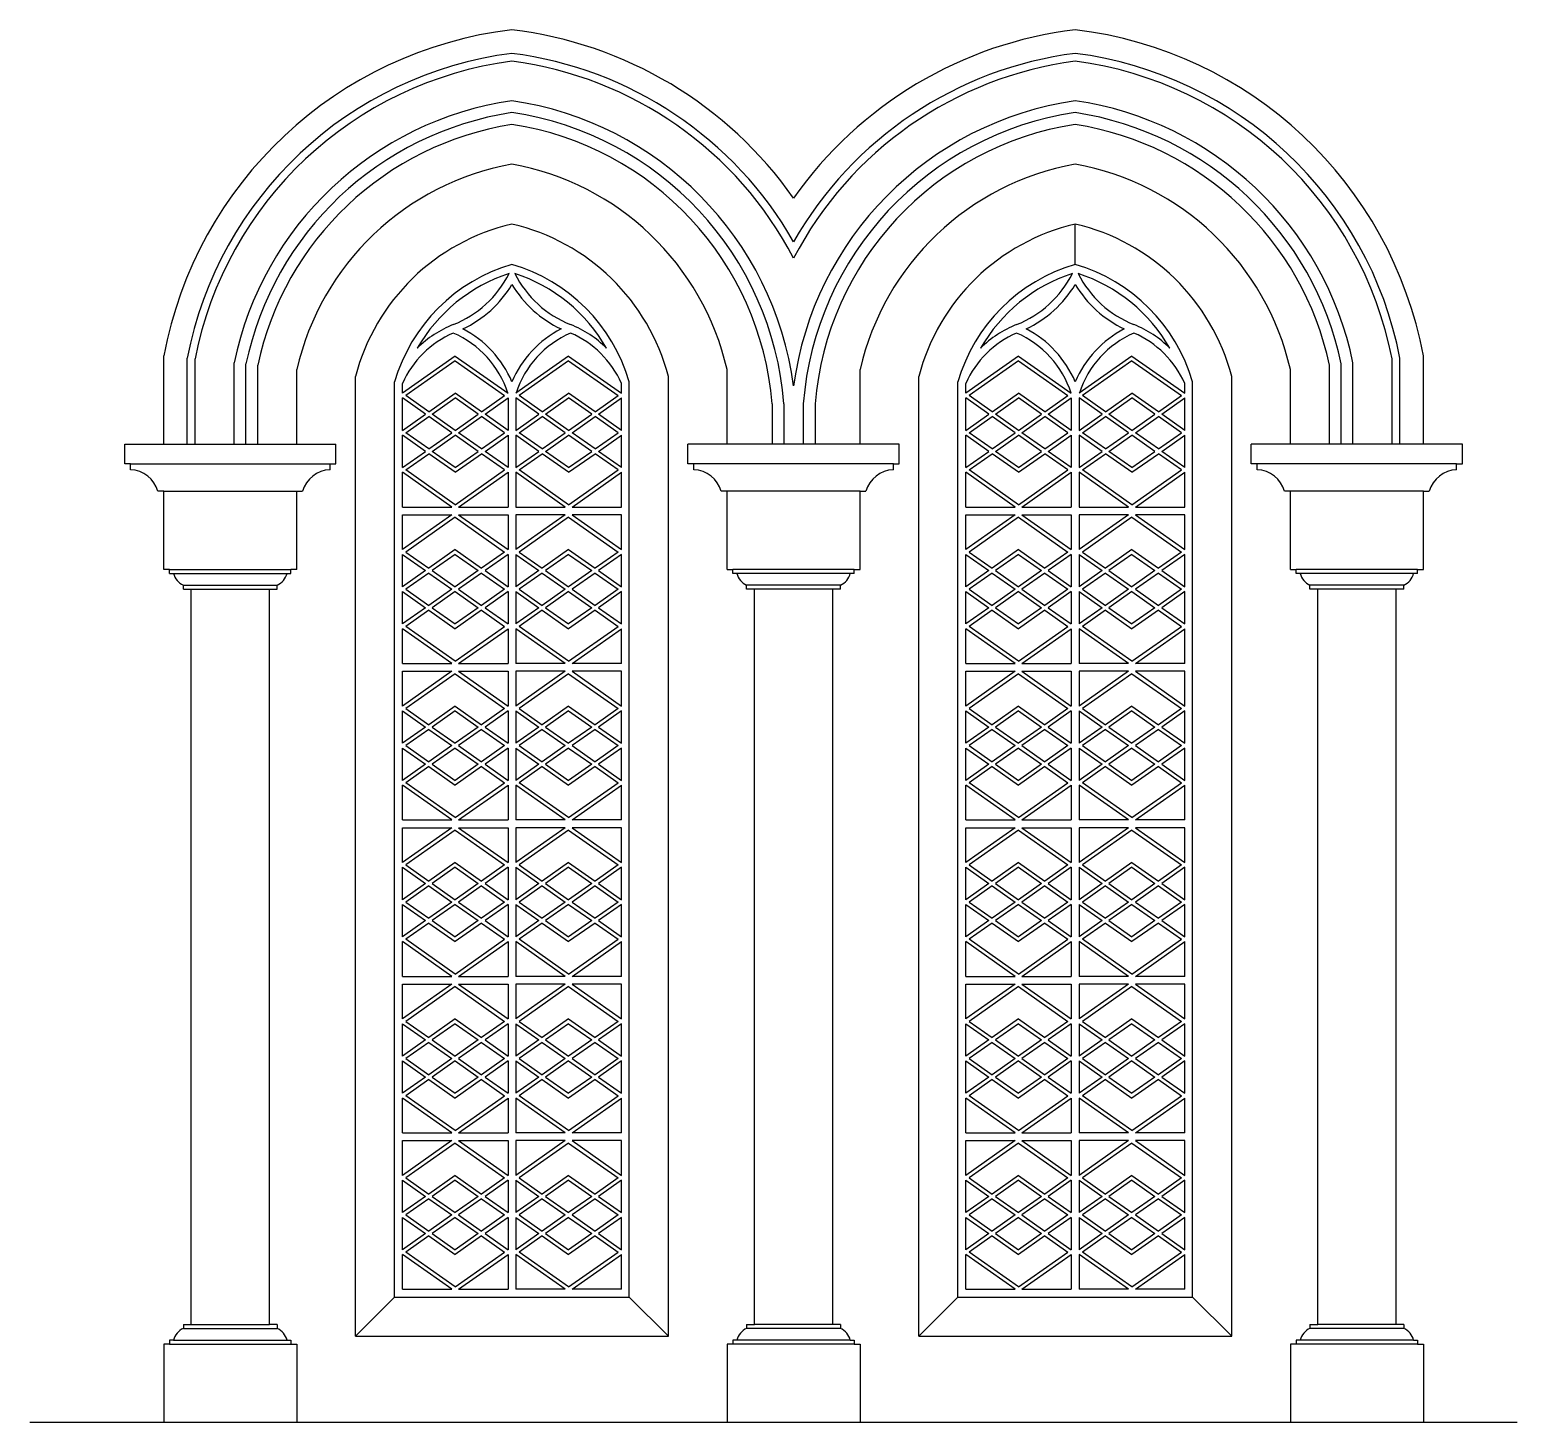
# Model space of a CAD drawing. Header units: metres. Extents: x 868 to 3910, y 8698 to 11546.
import ezdxf

# ---------------------------------------------------------------- set-up
doc = ezdxf.new("R2010")
doc.units = ezdxf.units.M
for name, color, linetype in [('2', 2, 'Continuous'), ('3', 3, 'Continuous'), ('4', 4, 'Continuous'), ('7', 7, 'Continuous')]:
    doc.layers.add(name, color=color, linetype=linetype)

# ---------------------------------------------------------------- blocks, each defined once
blk = doc.blocks.new('窗-005')
at = {"layer": '2'}
blk.add_line((0, 0), (3042.08, 0), dxfattribs=at)
at = {"layer": '3'}
for p, q in [((2138.13, 2368.24), (2138.13, 2450.92)), ((322.13, 2000.33), (322.13, 2176.71)), ((338.13, 2000.33), (338.13, 2175.17)), ((418.13, 2000.33), (418.13, 2167.24)), ((442.13, 2000.33), (442.13, 2164.77)), ((466.13, 2000.33), (466.13, 2162.25)), ((870.13, 2180.89), (762.13, 2104.89)), ((870.13, 2171.11), (769.09, 2100)), ((870.13, 2180.89), (978.13, 2104.89)), ((870.13, 2171.11), (971.18, 2100)), ((1102.13, 2180.89), (994.13, 2104.89)), ((1102.13, 2171.11), (1001.09, 2100)), ((1102.13, 2180.89), (1210.13, 2104.89)), ((1102.13, 2171.11), (1203.18, 2100)), ((2022.13, 2180.89), (1914.13, 2104.89)), ((2022.13, 2171.11), (1921.09, 2100)), ((2022.13, 2180.89), (2130.13, 2104.89)), ((2022.13, 2171.11), (2123.18, 2100)), ((2254.13, 2180.89), (2146.13, 2104.89)), ((2254.13, 2171.11), (2153.09, 2100)), ((2254.13, 2180.89), (2362.13, 2104.89)), ((2254.13, 2171.11), (2355.18, 2100)), ((2658.13, 2000.33), (2658.13, 2162.25)), ((2682.13, 2000.33), (2682.13, 2164.77)), ((2706.13, 2000.33), (2706.13, 2167.24)), ((2786.13, 2000.33), (2786.13, 2175.17)), ((2802.13, 2000.33), (2802.13, 2176.71)), ((762.13, 2104.89), (762.13, 2124.92)), ((816.13, 2066.89), (769.09, 2100)), ((816.13, 2066.89), (870.13, 2104.89)), ((924.13, 2066.89), (870.13, 2104.89)), ((924.13, 2066.89), (971.18, 2100)), ((1048.13, 2066.89), (1001.09, 2100)), ((1048.13, 2066.89), (1102.13, 2104.89)), ((1156.13, 2066.89), (1102.13, 2104.89)), ((1156.13, 2066.89), (1203.18, 2100)), ((1210.13, 2104.89), (1210.13, 2124.92)), ((1914.13, 2104.89), (1914.13, 2124.92)), ((1968.13, 2066.89), (1921.09, 2100)), ((1968.13, 2066.89), (2022.13, 2104.89)), ((2076.13, 2066.89), (2022.13, 2104.89)), ((2076.13, 2066.89), (2123.18, 2100)), ((2200.13, 2066.89), (2153.09, 2100)), ((2200.13, 2066.89), (2254.13, 2104.89)), ((2308.13, 2066.89), (2254.13, 2104.89)), ((2308.13, 2066.89), (2355.18, 2100)), ((2362.13, 2104.89), (2362.13, 2124.92)), ((809.18, 2062), (762.13, 2095.11)), ((762.13, 2028.89), (762.13, 2095.11)), ((823.09, 2062), (870.13, 2095.11)), ((917.18, 2062), (870.13, 2095.11)), ((931.09, 2062), (978.13, 2095.11)), ((978.13, 2095.11), (978.13, 2028.89)), ((1041.18, 2062), (994.13, 2095.11)), ((994.13, 2095.11), (994.13, 2028.89)), ((1055.09, 2062), (1102.13, 2095.11)), ((1149.18, 2062), (1102.13, 2095.11)), ((1163.09, 2062), (1210.13, 2095.11)), ((1210.13, 2028.89), (1210.13, 2095.11)), ((1518.16, 2083.2), (1518.16, 2000.33)), ((1542.23, 2083.2), (1542.23, 2000.33)), ((1582.04, 2083.2), (1582.04, 2000.33)), ((1606.11, 2083.2), (1606.11, 2000.33)), ((1961.18, 2062), (1914.13, 2095.11)), ((1914.13, 2028.89), (1914.13, 2095.11)), ((1975.09, 2062), (2022.13, 2095.11)), ((2069.18, 2062), (2022.13, 2095.11)), ((2083.09, 2062), (2130.13, 2095.11)), ((2130.13, 2095.11), (2130.13, 2028.89)), ((2193.18, 2062), (2146.13, 2095.11)), ((2146.13, 2095.11), (2146.13, 2028.89)), ((2207.09, 2062), (2254.13, 2095.11)), ((2301.18, 2062), (2254.13, 2095.11)), ((2315.09, 2062), (2362.13, 2095.11)), ((2362.13, 2028.89), (2362.13, 2095.11)), ((762.13, 2028.89), (809.18, 2062)), ((769.09, 2024), (816.13, 2057.11)), ((863.18, 2024), (816.13, 2057.11)), ((870.13, 2028.89), (823.09, 2062)), ((870.13, 2028.89), (917.18, 2062)), ((877.09, 2024), (924.13, 2057.11)), ((971.18, 2024), (924.13, 2057.11)), ((978.13, 2028.89), (931.09, 2062)), ((994.13, 2028.89), (1041.18, 2062)), ((1001.09, 2024), (1048.13, 2057.11)), ((1095.18, 2024), (1048.13, 2057.11)), ((1102.13, 2028.89), (1055.09, 2062)), ((1102.13, 2028.89), (1149.18, 2062)), ((1109.09, 2024), (1156.13, 2057.11)), ((1203.18, 2024), (1156.13, 2057.11)), ((1210.13, 2028.89), (1163.09, 2062)), ((1914.13, 2028.89), (1961.18, 2062)), ((1921.09, 2024), (1968.13, 2057.11)), ((2015.18, 2024), (1968.13, 2057.11)), ((2022.13, 2028.89), (1975.09, 2062)), ((2022.13, 2028.89), (2069.18, 2062)), ((2029.09, 2024), (2076.13, 2057.11)), ((2123.18, 2024), (2076.13, 2057.11)), ((2130.13, 2028.89), (2083.09, 2062)), ((2146.13, 2028.89), (2193.18, 2062)), ((2153.09, 2024), (2200.13, 2057.11)), ((2247.18, 2024), (2200.13, 2057.11)), ((2254.13, 2028.89), (2207.09, 2062)), ((2254.13, 2028.89), (2301.18, 2062)), ((2261.09, 2024), (2308.13, 2057.11)), ((2355.18, 2024), (2308.13, 2057.11)), ((2362.13, 2028.89), (2315.09, 2062)), ((809.18, 1986), (762.13, 2019.11)), ((762.13, 1952.89), (762.13, 2019.11)), ((816.13, 1990.89), (769.09, 2024)), ((816.13, 1990.89), (863.18, 2024)), ((823.09, 1986), (870.13, 2019.11)), ((917.18, 1986), (870.13, 2019.11)), ((924.13, 1990.89), (877.09, 2024)), ((924.13, 1990.89), (971.18, 2024)), ((931.09, 1986), (978.13, 2019.11)), ((978.13, 2019.11), (978.13, 1952.89)), ((1041.18, 1986), (994.13, 2019.11)), ((994.13, 2019.11), (994.13, 1952.89)), ((1048.13, 1990.89), (1001.09, 2024)), ((1048.13, 1990.89), (1095.18, 2024)), ((1055.09, 1986), (1102.13, 2019.11)), ((1149.18, 1986), (1102.13, 2019.11)), ((1156.13, 1990.89), (1109.09, 2024)), ((1156.13, 1990.89), (1203.18, 2024)), ((1163.09, 1986), (1210.13, 2019.11)), ((1210.13, 1952.89), (1210.13, 2019.11)), ((1961.18, 1986), (1914.13, 2019.11)), ((1914.13, 1952.89), (1914.13, 2019.11)), ((1968.13, 1990.89), (1921.09, 2024)), ((1968.13, 1990.89), (2015.18, 2024)), ((1975.09, 1986), (2022.13, 2019.11)), ((2069.18, 1986), (2022.13, 2019.11)), ((2076.13, 1990.89), (2029.09, 2024)), ((2076.13, 1990.89), (2123.18, 2024)), ((2083.09, 1986), (2130.13, 2019.11)), ((2130.13, 2019.11), (2130.13, 1952.89)), ((2193.18, 1986), (2146.13, 2019.11)), ((2146.13, 2019.11), (2146.13, 1952.89)), ((2200.13, 1990.89), (2153.09, 2024)), ((2200.13, 1990.89), (2247.18, 2024)), ((2207.09, 1986), (2254.13, 2019.11)), ((2301.18, 1986), (2254.13, 2019.11)), ((2308.13, 1990.89), (2261.09, 2024)), ((2308.13, 1990.89), (2355.18, 2024)), ((2315.09, 1986), (2362.13, 2019.11)), ((2362.13, 1952.89), (2362.13, 2019.11)), ((762.13, 1952.89), (809.18, 1986)), ((769.09, 1948), (816.13, 1981.11)), ((870.13, 1943.11), (816.13, 1981.11)), ((870.13, 1952.89), (823.09, 1986)), ((870.13, 1952.89), (917.18, 1986)), ((870.13, 1943.11), (924.13, 1981.11)), ((971.18, 1948), (924.13, 1981.11)), ((978.13, 1952.89), (931.09, 1986)), ((994.13, 1952.89), (1041.18, 1986)), ((1001.09, 1948), (1048.13, 1981.11)), ((1102.13, 1943.11), (1048.13, 1981.11)), ((1102.13, 1952.89), (1055.09, 1986)), ((1102.13, 1952.89), (1149.18, 1986)), ((1102.13, 1943.11), (1156.13, 1981.11)), ((1203.18, 1948), (1156.13, 1981.11)), ((1210.13, 1952.89), (1163.09, 1986)), ((1914.13, 1952.89), (1961.18, 1986)), ((1921.09, 1948), (1968.13, 1981.11)), ((2022.13, 1943.11), (1968.13, 1981.11)), ((2022.13, 1952.89), (1975.09, 1986)), ((2022.13, 1952.89), (2069.18, 1986)), ((2022.13, 1943.11), (2076.13, 1981.11)), ((2123.18, 1948), (2076.13, 1981.11)), ((2130.13, 1952.89), (2083.09, 1986)), ((2146.13, 1952.89), (2193.18, 1986)), ((2153.09, 1948), (2200.13, 1981.11)), ((2254.13, 1943.11), (2200.13, 1981.11)), ((2254.13, 1952.89), (2207.09, 1986)), ((2254.13, 1952.89), (2301.18, 1986)), ((2254.13, 1943.11), (2308.13, 1981.11)), ((2355.18, 1948), (2308.13, 1981.11)), ((2362.13, 1952.89), (2315.09, 1986)), ((206.13, 1960.33), (614.13, 1960.33)), ((870.13, 1876.89), (769.09, 1948)), ((870.13, 1876.89), (971.18, 1948)), ((1102.13, 1876.89), (1001.09, 1948)), ((1102.13, 1876.89), (1203.18, 1948)), ((1766.13, 1960.33), (1358.13, 1960.33)), ((2022.13, 1876.89), (1921.09, 1948)), ((2022.13, 1876.89), (2123.18, 1948)), ((2254.13, 1876.89), (2153.09, 1948)), ((2254.13, 1876.89), (2355.18, 1948)), ((2918.13, 1960.33), (2510.13, 1960.33)), ((863.18, 1872), (762.13, 1943.11)), ((762.13, 1872), (762.13, 1943.11)), ((877.09, 1872), (978.13, 1943.11)), ((978.13, 1943.11), (978.13, 1872)), ((1095.18, 1872), (994.13, 1943.11)), ((994.13, 1943.11), (994.13, 1872)), ((1109.09, 1872), (1210.13, 1943.11)), ((1210.13, 1872), (1210.13, 1943.11)), ((2015.18, 1872), (1914.13, 1943.11)), ((1914.13, 1872), (1914.13, 1943.11)), ((2029.09, 1872), (2130.13, 1943.11)), ((2130.13, 1943.11), (2130.13, 1872)), ((2247.18, 1872), (2146.13, 1943.11)), ((2146.13, 1943.11), (2146.13, 1872)), ((2261.09, 1872), (2362.13, 1943.11)), ((2362.13, 1872), (2362.13, 1943.11)), ((274.13, 1904.33), (546.13, 1904.33)), ((1698.13, 1904.33), (1426.13, 1904.33)), ((2850.13, 1904.33), (2578.13, 1904.33)), ((762.13, 1872), (863.18, 1872)), ((762.13, 1856), (863.18, 1856)), ((863.18, 1856), (762.13, 1784.89)), ((762.13, 1784.89), (762.13, 1856)), ((877.09, 1872), (978.13, 1872)), ((877.09, 1856), (978.13, 1856)), ((877.09, 1856), (978.13, 1784.89)), ((978.13, 1856), (978.13, 1784.89)), ((994.13, 1872), (1095.18, 1872)), ((1095.18, 1856), (994.13, 1856)), ((1095.18, 1856), (994.13, 1784.89)), ((994.13, 1856), (994.13, 1784.89)), ((1109.09, 1872), (1210.13, 1872)), ((1109.09, 1856), (1210.13, 1784.89)), ((1210.13, 1856), (1109.09, 1856)), ((1210.13, 1784.89), (1210.13, 1856)), ((1914.13, 1872), (2015.18, 1872)), ((1914.13, 1856), (2015.18, 1856)), ((2015.18, 1856), (1914.13, 1784.89)), ((1914.13, 1784.89), (1914.13, 1856)), ((2029.09, 1872), (2130.13, 1872)), ((2029.09, 1856), (2130.13, 1856)), ((2029.09, 1856), (2130.13, 1784.89)), ((2130.13, 1856), (2130.13, 1784.89)), ((2146.13, 1872), (2247.18, 1872)), ((2247.18, 1856), (2146.13, 1856)), ((2247.18, 1856), (2146.13, 1784.89)), ((2146.13, 1856), (2146.13, 1784.89)), ((2261.09, 1872), (2362.13, 1872)), ((2362.13, 1856), (2261.09, 1856)), ((2261.09, 1856), (2362.13, 1784.89)), ((2362.13, 1784.89), (2362.13, 1856)), ((870.13, 1851.11), (769.09, 1780)), ((870.13, 1851.11), (971.18, 1780)), ((1102.13, 1851.11), (1001.09, 1780)), ((1102.13, 1851.11), (1203.18, 1780)), ((2022.13, 1851.11), (1921.09, 1780)), ((2022.13, 1851.11), (2123.18, 1780)), ((2254.13, 1851.11), (2153.09, 1780)), ((2254.13, 1851.11), (2355.18, 1780)), ((762.13, 1708.89), (762.13, 1775.11)), ((762.13, 1775.11), (809.18, 1742)), ((769.09, 1780), (816.13, 1746.89)), ((870.13, 1784.89), (816.13, 1746.89)), ((870.13, 1775.11), (823.09, 1742)), ((870.13, 1784.89), (924.13, 1746.89)), ((870.13, 1775.11), (917.18, 1742)), ((971.18, 1780), (924.13, 1746.89)), ((978.13, 1775.11), (931.09, 1742)), ((978.13, 1775.11), (978.13, 1708.89)), ((994.13, 1775.11), (994.13, 1708.89)), ((994.13, 1775.11), (1041.18, 1742)), ((1001.09, 1780), (1048.13, 1746.89)), ((1102.13, 1784.89), (1048.13, 1746.89)), ((1102.13, 1775.11), (1055.09, 1742)), ((1102.13, 1784.89), (1156.13, 1746.89)), ((1102.13, 1775.11), (1149.18, 1742)), ((1203.18, 1780), (1156.13, 1746.89)), ((1210.13, 1775.11), (1163.09, 1742)), ((1210.13, 1708.89), (1210.13, 1775.11)), ((1914.13, 1708.89), (1914.13, 1775.11)), ((1914.13, 1775.11), (1961.18, 1742)), ((1921.09, 1780), (1968.13, 1746.89)), ((2022.13, 1784.89), (1968.13, 1746.89)), ((2022.13, 1775.11), (1975.09, 1742)), ((2022.13, 1784.89), (2076.13, 1746.89)), ((2022.13, 1775.11), (2069.18, 1742)), ((2123.18, 1780), (2076.13, 1746.89)), ((2130.13, 1775.11), (2083.09, 1742)), ((2130.13, 1775.11), (2130.13, 1708.89)), ((2146.13, 1775.11), (2146.13, 1708.89)), ((2146.13, 1775.11), (2193.18, 1742)), ((2153.09, 1780), (2200.13, 1746.89)), ((2254.13, 1784.89), (2200.13, 1746.89)), ((2254.13, 1775.11), (2207.09, 1742)), ((2254.13, 1784.89), (2308.13, 1746.89)), ((2254.13, 1775.11), (2301.18, 1742)), ((2355.18, 1780), (2308.13, 1746.89)), ((2362.13, 1775.11), (2315.09, 1742)), ((2362.13, 1708.89), (2362.13, 1775.11)), ((294.13, 1736.33), (526.13, 1736.33)), ((809.18, 1742), (762.13, 1708.89)), ((816.13, 1737.11), (769.09, 1704)), ((816.13, 1737.11), (863.18, 1704)), ((823.09, 1742), (870.13, 1708.89)), ((917.18, 1742), (870.13, 1708.89)), ((924.13, 1737.11), (877.09, 1704)), ((924.13, 1737.11), (971.18, 1704)), ((931.09, 1742), (978.13, 1708.89)), ((1041.18, 1742), (994.13, 1708.89)), ((1048.13, 1737.11), (1001.09, 1704)), ((1048.13, 1737.11), (1095.18, 1704)), ((1055.09, 1742), (1102.13, 1708.89)), ((1149.18, 1742), (1102.13, 1708.89)), ((1156.13, 1737.11), (1109.09, 1704)), ((1156.13, 1737.11), (1203.18, 1704)), ((1163.09, 1742), (1210.13, 1708.89)), ((1678.13, 1736.33), (1446.13, 1736.33)), ((1961.18, 1742), (1914.13, 1708.89)), ((1968.13, 1737.11), (1921.09, 1704)), ((1968.13, 1737.11), (2015.18, 1704)), ((1975.09, 1742), (2022.13, 1708.89)), ((2069.18, 1742), (2022.13, 1708.89)), ((2076.13, 1737.11), (2029.09, 1704)), ((2076.13, 1737.11), (2123.18, 1704)), ((2083.09, 1742), (2130.13, 1708.89)), ((2193.18, 1742), (2146.13, 1708.89)), ((2200.13, 1737.11), (2153.09, 1704)), ((2200.13, 1737.11), (2247.18, 1704)), ((2207.09, 1742), (2254.13, 1708.89)), ((2301.18, 1742), (2254.13, 1708.89)), ((2308.13, 1737.11), (2261.09, 1704)), ((2308.13, 1737.11), (2355.18, 1704)), ((2315.09, 1742), (2362.13, 1708.89)), ((2830.13, 1736.33), (2598.13, 1736.33)), ((314.13, 1712.33), (506.13, 1712.33)), ((769.09, 1704), (816.13, 1670.89)), ((863.18, 1704), (816.13, 1670.89)), ((877.09, 1704), (924.13, 1670.89)), ((971.18, 1704), (924.13, 1670.89)), ((1001.09, 1704), (1048.13, 1670.89)), ((1095.18, 1704), (1048.13, 1670.89)), ((1109.09, 1704), (1156.13, 1670.89)), ((1203.18, 1704), (1156.13, 1670.89)), ((1658.13, 1712.33), (1466.13, 1712.33)), ((1921.09, 1704), (1968.13, 1670.89)), ((2015.18, 1704), (1968.13, 1670.89)), ((2029.09, 1704), (2076.13, 1670.89)), ((2123.18, 1704), (2076.13, 1670.89)), ((2153.09, 1704), (2200.13, 1670.89)), ((2247.18, 1704), (2200.13, 1670.89)), ((2261.09, 1704), (2308.13, 1670.89)), ((2355.18, 1704), (2308.13, 1670.89)), ((2810.13, 1712.33), (2618.13, 1712.33)), ((762.13, 1699.11), (809.18, 1666)), ((762.13, 1632.89), (762.13, 1699.11)), ((870.13, 1699.11), (823.09, 1666)), ((870.13, 1699.11), (917.18, 1666)), ((978.13, 1699.11), (931.09, 1666)), ((978.13, 1699.11), (978.13, 1632.89)), ((994.13, 1699.11), (994.13, 1632.89)), ((994.13, 1699.11), (1041.18, 1666)), ((1102.13, 1699.11), (1055.09, 1666)), ((1102.13, 1699.11), (1149.18, 1666)), ((1210.13, 1699.11), (1163.09, 1666)), ((1210.13, 1632.89), (1210.13, 1699.11)), ((1914.13, 1699.11), (1961.18, 1666)), ((1914.13, 1632.89), (1914.13, 1699.11)), ((2022.13, 1699.11), (1975.09, 1666)), ((2022.13, 1699.11), (2069.18, 1666)), ((2130.13, 1699.11), (2083.09, 1666)), ((2130.13, 1699.11), (2130.13, 1632.89)), ((2146.13, 1699.11), (2146.13, 1632.89)), ((2146.13, 1699.11), (2193.18, 1666)), ((2254.13, 1699.11), (2207.09, 1666)), ((2254.13, 1699.11), (2301.18, 1666)), ((2362.13, 1699.11), (2315.09, 1666)), ((2362.13, 1632.89), (2362.13, 1699.11)), ((809.18, 1666), (762.13, 1632.89)), ((816.13, 1661.11), (769.09, 1628)), ((816.13, 1661.11), (870.13, 1623.11)), ((823.09, 1666), (870.13, 1632.89)), ((917.18, 1666), (870.13, 1632.89)), ((924.13, 1661.11), (870.13, 1623.11)), ((924.13, 1661.11), (971.18, 1628)), ((931.09, 1666), (978.13, 1632.89)), ((1041.18, 1666), (994.13, 1632.89)), ((1048.13, 1661.11), (1001.09, 1628)), ((1048.13, 1661.11), (1102.13, 1623.11)), ((1055.09, 1666), (1102.13, 1632.89)), ((1149.18, 1666), (1102.13, 1632.89)), ((1156.13, 1661.11), (1102.13, 1623.11)), ((1156.13, 1661.11), (1203.18, 1628)), ((1163.09, 1666), (1210.13, 1632.89)), ((1961.18, 1666), (1914.13, 1632.89)), ((1968.13, 1661.11), (1921.09, 1628)), ((1968.13, 1661.11), (2022.13, 1623.11)), ((1975.09, 1666), (2022.13, 1632.89)), ((2069.18, 1666), (2022.13, 1632.89)), ((2076.13, 1661.11), (2022.13, 1623.11)), ((2076.13, 1661.11), (2123.18, 1628)), ((2083.09, 1666), (2130.13, 1632.89)), ((2193.18, 1666), (2146.13, 1632.89)), ((2200.13, 1661.11), (2153.09, 1628)), ((2200.13, 1661.11), (2254.13, 1623.11)), ((2207.09, 1666), (2254.13, 1632.89)), ((2301.18, 1666), (2254.13, 1632.89)), ((2308.13, 1661.11), (2254.13, 1623.11)), ((2308.13, 1661.11), (2355.18, 1628)), ((2315.09, 1666), (2362.13, 1632.89)), ((863.18, 1552), (762.13, 1623.11)), ((762.13, 1552), (762.13, 1623.11)), ((870.13, 1556.89), (769.09, 1628)), ((870.13, 1556.89), (971.18, 1628)), ((877.09, 1552), (978.13, 1623.11)), ((978.13, 1623.11), (978.13, 1552)), ((1095.18, 1552), (994.13, 1623.11)), ((994.13, 1623.11), (994.13, 1552)), ((1102.13, 1556.89), (1001.09, 1628)), ((1102.13, 1556.89), (1203.18, 1628)), ((1109.09, 1552), (1210.13, 1623.11)), ((2015.18, 1552), (1914.13, 1623.11)), ((1914.13, 1552), (1914.13, 1623.11)), ((2022.13, 1556.89), (1921.09, 1628)), ((2022.13, 1556.89), (2123.18, 1628)), ((2029.09, 1552), (2130.13, 1623.11)), ((2130.13, 1623.11), (2130.13, 1552)), ((2247.18, 1552), (2146.13, 1623.11)), ((2146.13, 1623.11), (2146.13, 1552)), ((2254.13, 1556.89), (2153.09, 1628)), ((2254.13, 1556.89), (2355.18, 1628)), ((2261.09, 1552), (2362.13, 1623.11)), ((2362.13, 1552), (2362.13, 1623.11)), ((762.13, 1552), (863.18, 1552)), ((877.09, 1552), (978.13, 1552)), ((1095.18, 1552), (994.13, 1552)), ((1210.13, 1552), (1109.09, 1552)), ((1914.13, 1552), (2015.18, 1552)), ((2029.09, 1552), (2130.13, 1552)), ((2247.18, 1552), (2146.13, 1552)), ((2362.13, 1552), (2261.09, 1552)), ((762.13, 1536), (863.18, 1536)), ((863.18, 1536), (762.13, 1464.89)), ((762.13, 1464.89), (762.13, 1536)), ((870.13, 1531.11), (769.09, 1460)), ((870.13, 1531.11), (971.18, 1460)), ((877.09, 1536), (978.13, 1464.89)), ((877.09, 1536), (978.13, 1536)), ((978.13, 1536), (978.13, 1464.89)), ((1095.18, 1536), (994.13, 1536)), ((1095.18, 1536), (994.13, 1464.89)), ((994.13, 1536), (994.13, 1464.89)), ((1102.13, 1531.11), (1001.09, 1460)), ((1102.13, 1531.11), (1203.18, 1460)), ((1210.13, 1536), (1109.09, 1536)), ((1109.09, 1536), (1210.13, 1464.89)), ((1210.13, 1464.89), (1210.13, 1536)), ((1914.13, 1536), (2015.18, 1536)), ((2015.18, 1536), (1914.13, 1464.89)), ((1914.13, 1464.89), (1914.13, 1536)), ((2022.13, 1531.11), (1921.09, 1460)), ((2022.13, 1531.11), (2123.18, 1460)), ((2029.09, 1536), (2130.13, 1464.89)), ((2029.09, 1536), (2130.13, 1536)), ((2130.13, 1536), (2130.13, 1464.89)), ((2247.18, 1536), (2146.13, 1536)), ((2247.18, 1536), (2146.13, 1464.89)), ((2146.13, 1536), (2146.13, 1464.89)), ((2254.13, 1531.11), (2153.09, 1460)), ((2254.13, 1531.11), (2355.18, 1460)), ((2362.13, 1536), (2261.09, 1536)), ((2261.09, 1536), (2362.13, 1464.89)), ((2362.13, 1464.89), (2362.13, 1536)), ((870.13, 1464.89), (816.13, 1426.89)), ((870.13, 1464.89), (924.13, 1426.89)), ((1102.13, 1464.89), (1048.13, 1426.89)), ((1102.13, 1464.89), (1156.13, 1426.89)), ((2022.13, 1464.89), (1968.13, 1426.89)), ((2022.13, 1464.89), (2076.13, 1426.89)), ((2254.13, 1464.89), (2200.13, 1426.89)), ((2254.13, 1464.89), (2308.13, 1426.89)), ((762.13, 1455.11), (809.18, 1422)), ((762.13, 1388.89), (762.13, 1455.11)), ((769.09, 1460), (816.13, 1426.89)), ((870.13, 1455.11), (823.09, 1422)), ((870.13, 1455.11), (917.18, 1422)), ((971.18, 1460), (924.13, 1426.89)), ((978.13, 1455.11), (931.09, 1422)), ((978.13, 1455.11), (978.13, 1388.89)), ((994.13, 1455.11), (1041.18, 1422)), ((994.13, 1455.11), (994.13, 1388.89)), ((1001.09, 1460), (1048.13, 1426.89)), ((1102.13, 1455.11), (1055.09, 1422)), ((1102.13, 1455.11), (1149.18, 1422)), ((1203.18, 1460), (1156.13, 1426.89)), ((1210.13, 1455.11), (1163.09, 1422)), ((1210.13, 1388.89), (1210.13, 1455.11)), ((1914.13, 1455.11), (1961.18, 1422)), ((1914.13, 1388.89), (1914.13, 1455.11)), ((1921.09, 1460), (1968.13, 1426.89)), ((2022.13, 1455.11), (1975.09, 1422)), ((2022.13, 1455.11), (2069.18, 1422)), ((2123.18, 1460), (2076.13, 1426.89)), ((2130.13, 1455.11), (2083.09, 1422)), ((2130.13, 1455.11), (2130.13, 1388.89)), ((2146.13, 1455.11), (2193.18, 1422)), ((2146.13, 1455.11), (2146.13, 1388.89)), ((2153.09, 1460), (2200.13, 1426.89)), ((2254.13, 1455.11), (2207.09, 1422)), ((2254.13, 1455.11), (2301.18, 1422)), ((2355.18, 1460), (2308.13, 1426.89)), ((2362.13, 1455.11), (2315.09, 1422)), ((2362.13, 1388.89), (2362.13, 1455.11)), ((809.18, 1422), (762.13, 1388.89)), ((816.13, 1417.11), (769.09, 1384)), ((816.13, 1417.11), (863.18, 1384)), ((823.09, 1422), (870.13, 1388.89)), ((917.18, 1422), (870.13, 1388.89)), ((924.13, 1417.11), (877.09, 1384)), ((924.13, 1417.11), (971.18, 1384)), ((931.09, 1422), (978.13, 1388.89)), ((1041.18, 1422), (994.13, 1388.89)), ((1048.13, 1417.11), (1001.09, 1384)), ((1048.13, 1417.11), (1095.18, 1384)), ((1055.09, 1422), (1102.13, 1388.89)), ((1149.18, 1422), (1102.13, 1388.89)), ((1156.13, 1417.11), (1109.09, 1384)), ((1156.13, 1417.11), (1203.18, 1384)), ((1163.09, 1422), (1210.13, 1388.89)), ((1961.18, 1422), (1914.13, 1388.89)), ((1968.13, 1417.11), (1921.09, 1384)), ((1968.13, 1417.11), (2015.18, 1384)), ((1975.09, 1422), (2022.13, 1388.89)), ((2069.18, 1422), (2022.13, 1388.89)), ((2076.13, 1417.11), (2029.09, 1384)), ((2076.13, 1417.11), (2123.18, 1384)), ((2083.09, 1422), (2130.13, 1388.89)), ((2193.18, 1422), (2146.13, 1388.89)), ((2200.13, 1417.11), (2153.09, 1384)), ((2200.13, 1417.11), (2247.18, 1384)), ((2207.09, 1422), (2254.13, 1388.89)), ((2301.18, 1422), (2254.13, 1388.89)), ((2308.13, 1417.11), (2261.09, 1384)), ((2308.13, 1417.11), (2355.18, 1384)), ((2315.09, 1422), (2362.13, 1388.89)), ((762.13, 1379.11), (809.18, 1346)), ((762.13, 1312.89), (762.13, 1379.11)), ((769.09, 1384), (816.13, 1350.89)), ((863.18, 1384), (816.13, 1350.89)), ((870.13, 1379.11), (823.09, 1346)), ((870.13, 1379.11), (917.18, 1346)), ((877.09, 1384), (924.13, 1350.89)), ((971.18, 1384), (924.13, 1350.89)), ((978.13, 1379.11), (931.09, 1346)), ((978.13, 1379.11), (978.13, 1312.89)), ((994.13, 1379.11), (1041.18, 1346)), ((994.13, 1379.11), (994.13, 1312.89)), ((1001.09, 1384), (1048.13, 1350.89)), ((1095.18, 1384), (1048.13, 1350.89)), ((1102.13, 1379.11), (1055.09, 1346)), ((1102.13, 1379.11), (1149.18, 1346)), ((1109.09, 1384), (1156.13, 1350.89)), ((1203.18, 1384), (1156.13, 1350.89)), ((1210.13, 1379.11), (1163.09, 1346)), ((1210.13, 1312.89), (1210.13, 1379.11)), ((1914.13, 1379.11), (1961.18, 1346)), ((1914.13, 1312.89), (1914.13, 1379.11)), ((1921.09, 1384), (1968.13, 1350.89)), ((2015.18, 1384), (1968.13, 1350.89)), ((2022.13, 1379.11), (1975.09, 1346)), ((2022.13, 1379.11), (2069.18, 1346)), ((2029.09, 1384), (2076.13, 1350.89)), ((2123.18, 1384), (2076.13, 1350.89)), ((2130.13, 1379.11), (2083.09, 1346)), ((2130.13, 1379.11), (2130.13, 1312.89)), ((2146.13, 1379.11), (2193.18, 1346)), ((2146.13, 1379.11), (2146.13, 1312.89)), ((2153.09, 1384), (2200.13, 1350.89)), ((2247.18, 1384), (2200.13, 1350.89)), ((2254.13, 1379.11), (2207.09, 1346)), ((2254.13, 1379.11), (2301.18, 1346)), ((2261.09, 1384), (2308.13, 1350.89)), ((2355.18, 1384), (2308.13, 1350.89)), ((2362.13, 1379.11), (2315.09, 1346)), ((2362.13, 1312.89), (2362.13, 1379.11)), ((809.18, 1346), (762.13, 1312.89)), ((816.13, 1341.11), (769.09, 1308)), ((816.13, 1341.11), (870.13, 1303.11)), ((823.09, 1346), (870.13, 1312.89)), ((917.18, 1346), (870.13, 1312.89)), ((924.13, 1341.11), (870.13, 1303.11)), ((924.13, 1341.11), (971.18, 1308)), ((931.09, 1346), (978.13, 1312.89)), ((1041.18, 1346), (994.13, 1312.89)), ((1048.13, 1341.11), (1001.09, 1308)), ((1048.13, 1341.11), (1102.13, 1303.11)), ((1055.09, 1346), (1102.13, 1312.89)), ((1149.18, 1346), (1102.13, 1312.89)), ((1156.13, 1341.11), (1102.13, 1303.11)), ((1156.13, 1341.11), (1203.18, 1308)), ((1163.09, 1346), (1210.13, 1312.89)), ((1961.18, 1346), (1914.13, 1312.89)), ((1968.13, 1341.11), (1921.09, 1308)), ((1968.13, 1341.11), (2022.13, 1303.11)), ((1975.09, 1346), (2022.13, 1312.89)), ((2069.18, 1346), (2022.13, 1312.89)), ((2076.13, 1341.11), (2022.13, 1303.11)), ((2076.13, 1341.11), (2123.18, 1308)), ((2083.09, 1346), (2130.13, 1312.89)), ((2193.18, 1346), (2146.13, 1312.89)), ((2200.13, 1341.11), (2153.09, 1308)), ((2200.13, 1341.11), (2254.13, 1303.11)), ((2207.09, 1346), (2254.13, 1312.89)), ((2301.18, 1346), (2254.13, 1312.89)), ((2308.13, 1341.11), (2254.13, 1303.11)), ((2308.13, 1341.11), (2355.18, 1308)), ((2315.09, 1346), (2362.13, 1312.89)), ((863.18, 1232), (762.13, 1303.11)), ((762.13, 1232), (762.13, 1303.11)), ((870.13, 1236.89), (769.09, 1308)), ((870.13, 1236.89), (971.18, 1308)), ((877.09, 1232), (978.13, 1303.11)), ((978.13, 1303.11), (978.13, 1232)), ((1095.18, 1232), (994.13, 1303.11)), ((994.13, 1303.11), (994.13, 1232)), ((1102.13, 1236.89), (1001.09, 1308)), ((1102.13, 1236.89), (1203.18, 1308)), ((1109.09, 1232), (1210.13, 1303.11)), ((1210.13, 1232), (1210.13, 1303.11)), ((2015.18, 1232), (1914.13, 1303.11)), ((1914.13, 1232), (1914.13, 1303.11)), ((2022.13, 1236.89), (1921.09, 1308)), ((2022.13, 1236.89), (2123.18, 1308)), ((2029.09, 1232), (2130.13, 1303.11)), ((2130.13, 1303.11), (2130.13, 1232)), ((2247.18, 1232), (2146.13, 1303.11)), ((2146.13, 1303.11), (2146.13, 1232)), ((2254.13, 1236.89), (2153.09, 1308)), ((2254.13, 1236.89), (2355.18, 1308)), ((2261.09, 1232), (2362.13, 1303.11)), ((2362.13, 1232), (2362.13, 1303.11)), ((762.13, 1232), (863.18, 1232)), ((877.09, 1232), (978.13, 1232)), ((1095.18, 1232), (994.13, 1232)), ((1210.13, 1232), (1109.09, 1232)), ((1914.13, 1232), (2015.18, 1232)), ((2029.09, 1232), (2130.13, 1232)), ((2247.18, 1232), (2146.13, 1232)), ((2362.13, 1232), (2261.09, 1232)), ((863.18, 1216), (762.13, 1144.89)), ((762.13, 1144.89), (762.13, 1216)), ((762.13, 1216), (863.18, 1216)), ((870.13, 1211.11), (769.09, 1140)), ((870.13, 1211.11), (971.18, 1140)), ((877.09, 1216), (978.13, 1216)), ((877.09, 1216), (978.13, 1144.89)), ((978.13, 1216), (978.13, 1144.89)), ((1095.18, 1216), (994.13, 1216)), ((1095.18, 1216), (994.13, 1144.89)), ((994.13, 1216), (994.13, 1144.89)), ((1102.13, 1211.11), (1001.09, 1140)), ((1102.13, 1211.11), (1203.18, 1140)), ((1109.09, 1216), (1210.13, 1144.89)), ((1210.13, 1216), (1109.09, 1216)), ((1210.13, 1144.89), (1210.13, 1216)), ((2015.18, 1216), (1914.13, 1144.89)), ((1914.13, 1216), (2015.18, 1216)), ((1914.13, 1144.89), (1914.13, 1216)), ((2022.13, 1211.11), (1921.09, 1140)), ((2022.13, 1211.11), (2123.18, 1140)), ((2029.09, 1216), (2130.13, 1144.89)), ((2029.09, 1216), (2130.13, 1216)), ((2130.13, 1216), (2130.13, 1144.89)), ((2247.18, 1216), (2146.13, 1216)), ((2247.18, 1216), (2146.13, 1144.89)), ((2146.13, 1216), (2146.13, 1144.89)), ((2254.13, 1211.11), (2153.09, 1140)), ((2254.13, 1211.11), (2355.18, 1140)), ((2261.09, 1216), (2362.13, 1144.89)), ((2362.13, 1216), (2261.09, 1216)), ((2362.13, 1144.89), (2362.13, 1216)), ((762.13, 1135.11), (809.18, 1102)), ((762.13, 1068.89), (762.13, 1135.11)), ((769.09, 1140), (816.13, 1106.89)), ((870.13, 1144.89), (816.13, 1106.89)), ((870.13, 1135.11), (823.09, 1102)), ((870.13, 1144.89), (924.13, 1106.89)), ((870.13, 1135.11), (917.18, 1102)), ((971.18, 1140), (924.13, 1106.89)), ((978.13, 1135.11), (931.09, 1102)), ((978.13, 1135.11), (978.13, 1068.89)), ((994.13, 1135.11), (994.13, 1068.89)), ((994.13, 1135.11), (1041.18, 1102)), ((1001.09, 1140), (1048.13, 1106.89)), ((1102.13, 1144.89), (1048.13, 1106.89)), ((1102.13, 1135.11), (1055.09, 1102)), ((1102.13, 1144.89), (1156.13, 1106.89)), ((1102.13, 1135.11), (1149.18, 1102)), ((1203.18, 1140), (1156.13, 1106.89)), ((1210.13, 1135.11), (1163.09, 1102)), ((1210.13, 1068.89), (1210.13, 1135.11)), ((1914.13, 1135.11), (1961.18, 1102)), ((1914.13, 1068.89), (1914.13, 1135.11)), ((1921.09, 1140), (1968.13, 1106.89)), ((2022.13, 1144.89), (1968.13, 1106.89)), ((2022.13, 1135.11), (1975.09, 1102)), ((2022.13, 1144.89), (2076.13, 1106.89)), ((2022.13, 1135.11), (2069.18, 1102)), ((2123.18, 1140), (2076.13, 1106.89)), ((2130.13, 1135.11), (2083.09, 1102)), ((2130.13, 1135.11), (2130.13, 1068.89)), ((2146.13, 1135.11), (2146.13, 1068.89)), ((2146.13, 1135.11), (2193.18, 1102)), ((2153.09, 1140), (2200.13, 1106.89)), ((2254.13, 1144.89), (2200.13, 1106.89)), ((2254.13, 1135.11), (2207.09, 1102)), ((2254.13, 1144.89), (2308.13, 1106.89)), ((2254.13, 1135.11), (2301.18, 1102)), ((2355.18, 1140), (2308.13, 1106.89)), ((2362.13, 1135.11), (2315.09, 1102)), ((2362.13, 1068.89), (2362.13, 1135.11)), ((809.18, 1102), (762.13, 1068.89)), ((816.13, 1097.11), (769.09, 1064)), ((816.13, 1097.11), (863.18, 1064)), ((823.09, 1102), (870.13, 1068.89)), ((917.18, 1102), (870.13, 1068.89)), ((924.13, 1097.11), (877.09, 1064)), ((924.13, 1097.11), (971.18, 1064)), ((931.09, 1102), (978.13, 1068.89)), ((1041.18, 1102), (994.13, 1068.89)), ((1048.13, 1097.11), (1001.09, 1064)), ((1048.13, 1097.11), (1095.18, 1064)), ((1055.09, 1102), (1102.13, 1068.89)), ((1149.18, 1102), (1102.13, 1068.89)), ((1156.13, 1097.11), (1109.09, 1064)), ((1156.13, 1097.11), (1203.18, 1064)), ((1163.09, 1102), (1210.13, 1068.89)), ((1961.18, 1102), (1914.13, 1068.89)), ((1968.13, 1097.11), (1921.09, 1064)), ((1968.13, 1097.11), (2015.18, 1064)), ((1975.09, 1102), (2022.13, 1068.89)), ((2069.18, 1102), (2022.13, 1068.89)), ((2076.13, 1097.11), (2029.09, 1064)), ((2076.13, 1097.11), (2123.18, 1064)), ((2083.09, 1102), (2130.13, 1068.89)), ((2193.18, 1102), (2146.13, 1068.89)), ((2200.13, 1097.11), (2153.09, 1064)), ((2200.13, 1097.11), (2247.18, 1064)), ((2207.09, 1102), (2254.13, 1068.89)), ((2301.18, 1102), (2254.13, 1068.89)), ((2308.13, 1097.11), (2261.09, 1064)), ((2308.13, 1097.11), (2355.18, 1064)), ((2315.09, 1102), (2362.13, 1068.89)), ((762.13, 992.89), (762.13, 1059.11)), ((762.13, 1059.11), (809.18, 1026)), ((769.09, 1064), (816.13, 1030.89)), ((863.18, 1064), (816.13, 1030.89)), ((870.13, 1059.11), (823.09, 1026)), ((870.13, 1059.11), (917.18, 1026)), ((877.09, 1064), (924.13, 1030.89)), ((971.18, 1064), (924.13, 1030.89)), ((978.13, 1059.11), (931.09, 1026)), ((978.13, 1059.11), (978.13, 992.89)), ((994.13, 1059.11), (994.13, 992.89)), ((994.13, 1059.11), (1041.18, 1026)), ((1001.09, 1064), (1048.13, 1030.89)), ((1095.18, 1064), (1048.13, 1030.89)), ((1102.13, 1059.11), (1055.09, 1026)), ((1102.13, 1059.11), (1149.18, 1026)), ((1109.09, 1064), (1156.13, 1030.89)), ((1203.18, 1064), (1156.13, 1030.89)), ((1210.13, 1059.11), (1163.09, 1026)), ((1210.13, 992.89), (1210.13, 1059.11)), ((1914.13, 992.89), (1914.13, 1059.11)), ((1914.13, 1059.11), (1961.18, 1026)), ((1921.09, 1064), (1968.13, 1030.89)), ((2015.18, 1064), (1968.13, 1030.89)), ((2022.13, 1059.11), (1975.09, 1026)), ((2022.13, 1059.11), (2069.18, 1026)), ((2029.09, 1064), (2076.13, 1030.89)), ((2123.18, 1064), (2076.13, 1030.89)), ((2130.13, 1059.11), (2083.09, 1026)), ((2130.13, 1059.11), (2130.13, 992.89)), ((2146.13, 1059.11), (2146.13, 992.89)), ((2146.13, 1059.11), (2193.18, 1026)), ((2153.09, 1064), (2200.13, 1030.89)), ((2247.18, 1064), (2200.13, 1030.89)), ((2254.13, 1059.11), (2207.09, 1026)), ((2254.13, 1059.11), (2301.18, 1026)), ((2261.09, 1064), (2308.13, 1030.89)), ((2355.18, 1064), (2308.13, 1030.89)), ((2362.13, 1059.11), (2315.09, 1026)), ((2362.13, 992.89), (2362.13, 1059.11)), ((809.18, 1026), (762.13, 992.89)), ((816.13, 1021.11), (769.09, 988)), ((816.13, 1021.11), (870.13, 983.11)), ((823.09, 1026), (870.13, 992.89)), ((917.18, 1026), (870.13, 992.89)), ((924.13, 1021.11), (870.13, 983.11)), ((924.13, 1021.11), (971.18, 988)), ((931.09, 1026), (978.13, 992.89)), ((1041.18, 1026), (994.13, 992.89)), ((1048.13, 1021.11), (1001.09, 988)), ((1048.13, 1021.11), (1102.13, 983.11)), ((1055.09, 1026), (1102.13, 992.89)), ((1149.18, 1026), (1102.13, 992.89)), ((1156.13, 1021.11), (1102.13, 983.11)), ((1156.13, 1021.11), (1203.18, 988)), ((1163.09, 1026), (1210.13, 992.89)), ((1961.18, 1026), (1914.13, 992.89)), ((1968.13, 1021.11), (1921.09, 988)), ((1968.13, 1021.11), (2022.13, 983.11)), ((1975.09, 1026), (2022.13, 992.89)), ((2069.18, 1026), (2022.13, 992.89)), ((2076.13, 1021.11), (2022.13, 983.11)), ((2076.13, 1021.11), (2123.18, 988)), ((2083.09, 1026), (2130.13, 992.89)), ((2193.18, 1026), (2146.13, 992.89)), ((2200.13, 1021.11), (2153.09, 988)), ((2200.13, 1021.11), (2254.13, 983.11)), ((2207.09, 1026), (2254.13, 992.89)), ((2301.18, 1026), (2254.13, 992.89)), ((2308.13, 1021.11), (2254.13, 983.11)), ((2308.13, 1021.11), (2355.18, 988)), ((2315.09, 1026), (2362.13, 992.89)), ((863.18, 912), (762.13, 983.11)), ((762.13, 912), (762.13, 983.11)), ((870.13, 916.89), (769.09, 988)), ((870.13, 916.89), (971.18, 988)), ((877.09, 912), (978.13, 983.11)), ((978.13, 983.11), (978.13, 912)), ((1095.18, 912), (994.13, 983.11)), ((994.13, 983.11), (994.13, 912)), ((1102.13, 916.89), (1001.09, 988)), ((1102.13, 916.89), (1203.18, 988)), ((1109.09, 912), (1210.13, 983.11)), ((1210.13, 912), (1210.13, 983.11)), ((2015.18, 912), (1914.13, 983.11)), ((1914.13, 912), (1914.13, 983.11)), ((2022.13, 916.89), (1921.09, 988)), ((2022.13, 916.89), (2123.18, 988)), ((2029.09, 912), (2130.13, 983.11)), ((2130.13, 983.11), (2130.13, 912)), ((2247.18, 912), (2146.13, 983.11)), ((2146.13, 983.11), (2146.13, 912)), ((2254.13, 916.89), (2153.09, 988)), ((2254.13, 916.89), (2355.18, 988)), ((2261.09, 912), (2362.13, 983.11)), ((2362.13, 912), (2362.13, 983.11)), ((762.13, 912), (863.18, 912)), ((863.18, 896), (762.13, 824.89)), ((762.13, 824.89), (762.13, 896)), ((762.13, 896), (863.18, 896)), ((870.13, 891.11), (769.09, 820)), ((870.13, 891.11), (971.18, 820)), ((877.09, 912), (978.13, 912)), ((877.09, 896), (978.13, 824.89)), ((877.09, 896), (978.13, 896)), ((978.13, 896), (978.13, 824.89)), ((1095.18, 912), (994.13, 912)), ((1095.18, 896), (994.13, 824.89)), ((994.13, 896), (994.13, 824.89)), ((1095.18, 896), (994.13, 896)), ((1102.13, 891.11), (1001.09, 820)), ((1102.13, 891.11), (1203.18, 820)), ((1210.13, 912), (1109.09, 912)), ((1109.09, 896), (1210.13, 824.89)), ((1210.13, 896), (1109.09, 896)), ((1210.13, 824.89), (1210.13, 896)), ((1914.13, 912), (2015.18, 912)), ((2015.18, 896), (1914.13, 824.89)), ((1914.13, 896), (2015.18, 896)), ((1914.13, 824.89), (1914.13, 896)), ((2022.13, 891.11), (1921.09, 820)), ((2022.13, 891.11), (2123.18, 820)), ((2029.09, 912), (2130.13, 912)), ((2029.09, 896), (2130.13, 824.89)), ((2029.09, 896), (2130.13, 896)), ((2130.13, 896), (2130.13, 824.89)), ((2247.18, 912), (2146.13, 912)), ((2247.18, 896), (2146.13, 824.89)), ((2146.13, 896), (2146.13, 824.89)), ((2247.18, 896), (2146.13, 896)), ((2254.13, 891.11), (2153.09, 820)), ((2254.13, 891.11), (2355.18, 820)), ((2362.13, 912), (2261.09, 912)), ((2261.09, 896), (2362.13, 824.89)), ((2362.13, 896), (2261.09, 896)), ((2362.13, 824.89), (2362.13, 896)), ((870.13, 824.89), (816.13, 786.89)), ((870.13, 824.89), (924.13, 786.89)), ((1102.13, 824.89), (1048.13, 786.89)), ((1102.13, 824.89), (1156.13, 786.89)), ((2022.13, 824.89), (1968.13, 786.89)), ((2022.13, 824.89), (2076.13, 786.89)), ((2254.13, 824.89), (2200.13, 786.89)), ((2254.13, 824.89), (2308.13, 786.89)), ((762.13, 815.11), (809.18, 782)), ((762.13, 748.89), (762.13, 815.11)), ((769.09, 820), (816.13, 786.89)), ((870.13, 815.11), (823.09, 782)), ((870.13, 815.11), (917.18, 782)), ((971.18, 820), (924.13, 786.89)), ((978.13, 815.11), (931.09, 782)), ((978.13, 815.11), (978.13, 748.89)), ((994.13, 815.11), (1041.18, 782)), ((994.13, 815.11), (994.13, 748.89)), ((1001.09, 820), (1048.13, 786.89)), ((1102.13, 815.11), (1055.09, 782)), ((1102.13, 815.11), (1149.18, 782)), ((1203.18, 820), (1156.13, 786.89)), ((1210.13, 815.11), (1163.09, 782)), ((1210.13, 748.89), (1210.13, 815.11)), ((1914.13, 815.11), (1961.18, 782)), ((1914.13, 748.89), (1914.13, 815.11)), ((1921.09, 820), (1968.13, 786.89)), ((2022.13, 815.11), (1975.09, 782)), ((2022.13, 815.11), (2069.18, 782)), ((2123.18, 820), (2076.13, 786.89)), ((2130.13, 815.11), (2083.09, 782)), ((2130.13, 815.11), (2130.13, 748.89)), ((2146.13, 815.11), (2193.18, 782)), ((2146.13, 815.11), (2146.13, 748.89)), ((2153.09, 820), (2200.13, 786.89)), ((2254.13, 815.11), (2207.09, 782)), ((2254.13, 815.11), (2301.18, 782)), ((2355.18, 820), (2308.13, 786.89)), ((2362.13, 815.11), (2315.09, 782)), ((2362.13, 748.89), (2362.13, 815.11)), ((809.18, 782), (762.13, 748.89)), ((816.13, 777.11), (769.09, 744)), ((816.13, 777.11), (863.18, 744)), ((823.09, 782), (870.13, 748.89)), ((917.18, 782), (870.13, 748.89)), ((924.13, 777.11), (877.09, 744)), ((924.13, 777.11), (971.18, 744)), ((931.09, 782), (978.13, 748.89)), ((1041.18, 782), (994.13, 748.89)), ((1048.13, 777.11), (1001.09, 744)), ((1048.13, 777.11), (1095.18, 744)), ((1055.09, 782), (1102.13, 748.89)), ((1149.18, 782), (1102.13, 748.89)), ((1156.13, 777.11), (1109.09, 744)), ((1156.13, 777.11), (1203.18, 744)), ((1163.09, 782), (1210.13, 748.89)), ((1961.18, 782), (1914.13, 748.89)), ((1968.13, 777.11), (1921.09, 744)), ((1968.13, 777.11), (2015.18, 744)), ((1975.09, 782), (2022.13, 748.89)), ((2069.18, 782), (2022.13, 748.89)), ((2076.13, 777.11), (2029.09, 744)), ((2076.13, 777.11), (2123.18, 744)), ((2083.09, 782), (2130.13, 748.89)), ((2193.18, 782), (2146.13, 748.89)), ((2200.13, 777.11), (2153.09, 744)), ((2200.13, 777.11), (2247.18, 744)), ((2207.09, 782), (2254.13, 748.89)), ((2301.18, 782), (2254.13, 748.89)), ((2308.13, 777.11), (2261.09, 744)), ((2308.13, 777.11), (2355.18, 744)), ((2315.09, 782), (2362.13, 748.89)), ((762.13, 672.89), (762.13, 739.11)), ((762.13, 739.11), (809.18, 706)), ((769.09, 744), (816.13, 710.89)), ((863.18, 744), (816.13, 710.89)), ((870.13, 739.11), (823.09, 706)), ((870.13, 739.11), (917.18, 706)), ((877.09, 744), (924.13, 710.89)), ((971.18, 744), (924.13, 710.89)), ((978.13, 739.11), (931.09, 706)), ((978.13, 739.11), (978.13, 672.89)), ((994.13, 739.11), (1041.18, 706)), ((994.13, 739.11), (994.13, 672.89)), ((1001.09, 744), (1048.13, 710.89)), ((1095.18, 744), (1048.13, 710.89)), ((1102.13, 739.11), (1055.09, 706)), ((1102.13, 739.11), (1149.18, 706)), ((1109.09, 744), (1156.13, 710.89)), ((1203.18, 744), (1156.13, 710.89)), ((1210.13, 739.11), (1163.09, 706)), ((1210.13, 672.89), (1210.13, 739.11)), ((1914.13, 739.11), (1961.18, 706)), ((1914.13, 672.89), (1914.13, 739.11)), ((1921.09, 744), (1968.13, 710.89)), ((2015.18, 744), (1968.13, 710.89)), ((2022.13, 739.11), (1975.09, 706)), ((2022.13, 739.11), (2069.18, 706)), ((2029.09, 744), (2076.13, 710.89)), ((2123.18, 744), (2076.13, 710.89)), ((2130.13, 739.11), (2083.09, 706)), ((2130.13, 739.11), (2130.13, 672.89)), ((2146.13, 739.11), (2193.18, 706)), ((2146.13, 739.11), (2146.13, 672.89)), ((2153.09, 744), (2200.13, 710.89)), ((2247.18, 744), (2200.13, 710.89)), ((2254.13, 739.11), (2207.09, 706)), ((2254.13, 739.11), (2301.18, 706)), ((2261.09, 744), (2308.13, 710.89)), ((2355.18, 744), (2308.13, 710.89)), ((2362.13, 739.11), (2315.09, 706)), ((2362.13, 672.89), (2362.13, 739.11)), ((809.18, 706), (762.13, 672.89)), ((816.13, 701.11), (769.09, 668)), ((816.13, 701.11), (870.13, 663.11)), ((823.09, 706), (870.13, 672.89)), ((917.18, 706), (870.13, 672.89)), ((924.13, 701.11), (870.13, 663.11)), ((924.13, 701.11), (971.18, 668)), ((931.09, 706), (978.13, 672.89)), ((1041.18, 706), (994.13, 672.89)), ((1048.13, 701.11), (1001.09, 668)), ((1048.13, 701.11), (1102.13, 663.11)), ((1055.09, 706), (1102.13, 672.89)), ((1149.18, 706), (1102.13, 672.89)), ((1156.13, 701.11), (1102.13, 663.11)), ((1156.13, 701.11), (1203.18, 668)), ((1163.09, 706), (1210.13, 672.89)), ((1961.18, 706), (1914.13, 672.89)), ((1968.13, 701.11), (1921.09, 668)), ((1968.13, 701.11), (2022.13, 663.11)), ((1975.09, 706), (2022.13, 672.89)), ((2069.18, 706), (2022.13, 672.89)), ((2076.13, 701.11), (2022.13, 663.11)), ((2076.13, 701.11), (2123.18, 668)), ((2083.09, 706), (2130.13, 672.89)), ((2193.18, 706), (2146.13, 672.89)), ((2200.13, 701.11), (2153.09, 668)), ((2200.13, 701.11), (2254.13, 663.11)), ((2207.09, 706), (2254.13, 672.89)), ((2301.18, 706), (2254.13, 672.89)), ((2308.13, 701.11), (2254.13, 663.11)), ((2308.13, 701.11), (2355.18, 668)), ((2315.09, 706), (2362.13, 672.89)), ((863.18, 592), (762.13, 663.11)), ((762.13, 592), (762.13, 663.11)), ((870.13, 596.89), (769.09, 668)), ((870.13, 596.89), (971.18, 668)), ((877.09, 592), (978.13, 663.11)), ((978.13, 663.11), (978.13, 592)), ((1095.18, 592), (994.13, 663.11)), ((994.13, 663.11), (994.13, 592)), ((1102.13, 596.89), (1001.09, 668)), ((1102.13, 596.89), (1203.18, 668)), ((1109.09, 592), (1210.13, 663.11)), ((1210.13, 592), (1210.13, 663.11)), ((2015.18, 592), (1914.13, 663.11)), ((1914.13, 592), (1914.13, 663.11)), ((2022.13, 596.89), (1921.09, 668)), ((2022.13, 596.89), (2123.18, 668)), ((2029.09, 592), (2130.13, 663.11)), ((2130.13, 663.11), (2130.13, 592)), ((2247.18, 592), (2146.13, 663.11)), ((2146.13, 663.11), (2146.13, 592)), ((2254.13, 596.89), (2153.09, 668)), ((2254.13, 596.89), (2355.18, 668)), ((2261.09, 592), (2362.13, 663.11)), ((2362.13, 592), (2362.13, 663.11)), ((762.13, 592), (863.18, 592)), ((877.09, 592), (978.13, 592)), ((1095.18, 592), (994.13, 592)), ((1210.13, 592), (1109.09, 592)), ((1914.13, 592), (2015.18, 592)), ((2029.09, 592), (2130.13, 592)), ((2247.18, 592), (2146.13, 592)), ((2362.13, 592), (2261.09, 592)), ((863.18, 576), (762.13, 504.89)), ((762.13, 576), (863.18, 576)), ((762.13, 504.89), (762.13, 576)), ((870.13, 571.11), (769.09, 500)), ((870.13, 571.11), (971.18, 500)), ((877.09, 576), (978.13, 504.89)), ((877.09, 576), (978.13, 576)), ((978.13, 576), (978.13, 504.89)), ((1095.18, 576), (994.13, 504.89)), ((1095.18, 576), (994.13, 576)), ((994.13, 576), (994.13, 504.89)), ((1102.13, 571.11), (1001.09, 500)), ((1102.13, 571.11), (1203.18, 500)), ((1109.09, 576), (1210.13, 504.89)), ((1210.13, 576), (1109.09, 576)), ((1210.13, 504.89), (1210.13, 576)), ((2015.18, 576), (1914.13, 504.89)), ((1914.13, 576), (2015.18, 576)), ((1914.13, 504.89), (1914.13, 576)), ((2022.13, 571.11), (1921.09, 500)), ((2022.13, 571.11), (2123.18, 500)), ((2029.09, 576), (2130.13, 504.89)), ((2029.09, 576), (2130.13, 576)), ((2130.13, 576), (2130.13, 504.89)), ((2247.18, 576), (2146.13, 504.89)), ((2247.18, 576), (2146.13, 576)), ((2146.13, 576), (2146.13, 504.89)), ((2254.13, 571.11), (2153.09, 500)), ((2254.13, 571.11), (2355.18, 500)), ((2261.09, 576), (2362.13, 504.89)), ((2362.13, 576), (2261.09, 576)), ((2362.13, 504.89), (2362.13, 576)), ((762.13, 428.89), (762.13, 495.11)), ((762.13, 495.11), (809.18, 462)), ((769.09, 500), (816.13, 466.89)), ((870.13, 504.89), (816.13, 466.89)), ((870.13, 495.11), (823.09, 462)), ((870.13, 504.89), (924.13, 466.89)), ((870.13, 495.11), (917.18, 462)), ((971.18, 500), (924.13, 466.89)), ((978.13, 495.11), (931.09, 462)), ((978.13, 495.11), (978.13, 428.89)), ((994.13, 495.11), (994.13, 428.89)), ((994.13, 495.11), (1041.18, 462)), ((1001.09, 500), (1048.13, 466.89)), ((1102.13, 504.89), (1048.13, 466.89)), ((1102.13, 495.11), (1055.09, 462)), ((1102.13, 504.89), (1156.13, 466.89)), ((1102.13, 495.11), (1149.18, 462)), ((1203.18, 500), (1156.13, 466.89)), ((1210.13, 495.11), (1163.09, 462)), ((1210.13, 428.89), (1210.13, 495.11)), ((1914.13, 428.89), (1914.13, 495.11)), ((1914.13, 495.11), (1961.18, 462)), ((1921.09, 500), (1968.13, 466.89)), ((2022.13, 504.89), (1968.13, 466.89)), ((2022.13, 495.11), (1975.09, 462)), ((2022.13, 504.89), (2076.13, 466.89)), ((2022.13, 495.11), (2069.18, 462)), ((2123.18, 500), (2076.13, 466.89)), ((2130.13, 495.11), (2083.09, 462)), ((2130.13, 495.11), (2130.13, 428.89)), ((2146.13, 495.11), (2146.13, 428.89)), ((2146.13, 495.11), (2193.18, 462)), ((2153.09, 500), (2200.13, 466.89)), ((2254.13, 504.89), (2200.13, 466.89)), ((2254.13, 495.11), (2207.09, 462)), ((2254.13, 504.89), (2308.13, 466.89)), ((2254.13, 495.11), (2301.18, 462)), ((2355.18, 500), (2308.13, 466.89)), ((2362.13, 495.11), (2315.09, 462)), ((2362.13, 428.89), (2362.13, 495.11)), ((809.18, 462), (762.13, 428.89)), ((816.13, 457.11), (769.09, 424)), ((816.13, 457.11), (863.18, 424)), ((823.09, 462), (870.13, 428.89)), ((917.18, 462), (870.13, 428.89)), ((924.13, 457.11), (877.09, 424)), ((924.13, 457.11), (971.18, 424)), ((931.09, 462), (978.13, 428.89)), ((1041.18, 462), (994.13, 428.89)), ((1048.13, 457.11), (1001.09, 424)), ((1048.13, 457.11), (1095.18, 424)), ((1055.09, 462), (1102.13, 428.89)), ((1149.18, 462), (1102.13, 428.89)), ((1156.13, 457.11), (1109.09, 424)), ((1156.13, 457.11), (1203.18, 424)), ((1163.09, 462), (1210.13, 428.89)), ((1961.18, 462), (1914.13, 428.89)), ((1968.13, 457.11), (1921.09, 424)), ((1968.13, 457.11), (2015.18, 424)), ((1975.09, 462), (2022.13, 428.89)), ((2069.18, 462), (2022.13, 428.89)), ((2076.13, 457.11), (2029.09, 424)), ((2076.13, 457.11), (2123.18, 424)), ((2083.09, 462), (2130.13, 428.89)), ((2193.18, 462), (2146.13, 428.89)), ((2200.13, 457.11), (2153.09, 424)), ((2200.13, 457.11), (2247.18, 424)), ((2207.09, 462), (2254.13, 428.89)), ((2301.18, 462), (2254.13, 428.89)), ((2308.13, 457.11), (2261.09, 424)), ((2308.13, 457.11), (2355.18, 424)), ((2315.09, 462), (2362.13, 428.89)), ((762.13, 419.11), (809.18, 386)), ((762.13, 352.89), (762.13, 419.11)), ((769.09, 424), (816.13, 390.89)), ((863.18, 424), (816.13, 390.89)), ((870.13, 419.11), (823.09, 386)), ((870.13, 419.11), (917.18, 386)), ((877.09, 424), (924.13, 390.89)), ((971.18, 424), (924.13, 390.89)), ((978.13, 419.11), (931.09, 386)), ((978.13, 419.11), (978.13, 352.89)), ((994.13, 419.11), (1041.18, 386)), ((994.13, 419.11), (994.13, 352.89)), ((1001.09, 424), (1048.13, 390.89)), ((1095.18, 424), (1048.13, 390.89)), ((1102.13, 419.11), (1055.09, 386)), ((1102.13, 419.11), (1149.18, 386)), ((1109.09, 424), (1156.13, 390.89)), ((1203.18, 424), (1156.13, 390.89)), ((1210.13, 419.11), (1163.09, 386)), ((1210.13, 352.89), (1210.13, 419.11)), ((1914.13, 419.11), (1961.18, 386)), ((1914.13, 352.89), (1914.13, 419.11)), ((1921.09, 424), (1968.13, 390.89)), ((2015.18, 424), (1968.13, 390.89)), ((2022.13, 419.11), (1975.09, 386)), ((2022.13, 419.11), (2069.18, 386)), ((2029.09, 424), (2076.13, 390.89)), ((2123.18, 424), (2076.13, 390.89)), ((2130.13, 419.11), (2083.09, 386)), ((2130.13, 419.11), (2130.13, 352.89)), ((2146.13, 419.11), (2193.18, 386)), ((2146.13, 419.11), (2146.13, 352.89)), ((2153.09, 424), (2200.13, 390.89)), ((2247.18, 424), (2200.13, 390.89)), ((2254.13, 419.11), (2207.09, 386)), ((2254.13, 419.11), (2301.18, 386)), ((2261.09, 424), (2308.13, 390.89)), ((2355.18, 424), (2308.13, 390.89)), ((2362.13, 419.11), (2315.09, 386)), ((2362.13, 352.89), (2362.13, 419.11)), ((809.18, 386), (762.13, 352.89)), ((816.13, 381.11), (769.09, 348)), ((816.13, 381.11), (870.13, 343.11)), ((823.09, 386), (870.13, 352.89)), ((917.18, 386), (870.13, 352.89)), ((924.13, 381.11), (870.13, 343.11)), ((924.13, 381.11), (971.18, 348)), ((931.09, 386), (978.13, 352.89)), ((1041.18, 386), (994.13, 352.89)), ((1048.13, 381.11), (1001.09, 348)), ((1048.13, 381.11), (1102.13, 343.11)), ((1055.09, 386), (1102.13, 352.89)), ((1149.18, 386), (1102.13, 352.89)), ((1156.13, 381.11), (1102.13, 343.11)), ((1156.13, 381.11), (1203.18, 348)), ((1163.09, 386), (1210.13, 352.89)), ((1961.18, 386), (1914.13, 352.89)), ((1968.13, 381.11), (1921.09, 348)), ((1968.13, 381.11), (2022.13, 343.11)), ((1975.09, 386), (2022.13, 352.89)), ((2069.18, 386), (2022.13, 352.89)), ((2076.13, 381.11), (2022.13, 343.11)), ((2076.13, 381.11), (2123.18, 348)), ((2083.09, 386), (2130.13, 352.89)), ((2193.18, 386), (2146.13, 352.89)), ((2200.13, 381.11), (2153.09, 348)), ((2200.13, 381.11), (2254.13, 343.11)), ((2207.09, 386), (2254.13, 352.89)), ((2301.18, 386), (2254.13, 352.89)), ((2308.13, 381.11), (2254.13, 343.11)), ((2308.13, 381.11), (2355.18, 348)), ((2315.09, 386), (2362.13, 352.89)), ((863.18, 272), (762.13, 343.11)), ((762.13, 272), (762.13, 343.11)), ((870.13, 276.89), (769.09, 348)), ((870.13, 276.89), (971.18, 348)), ((877.09, 272), (978.13, 343.11)), ((978.13, 343.11), (978.13, 272)), ((1095.18, 272), (994.13, 343.11)), ((994.13, 343.11), (994.13, 272)), ((1102.13, 276.89), (1001.09, 348)), ((1102.13, 276.89), (1203.18, 348)), ((1109.09, 272), (1210.13, 343.11)), ((1210.13, 272), (1210.13, 343.11)), ((2015.18, 272), (1914.13, 343.11)), ((1914.13, 272), (1914.13, 343.11)), ((2022.13, 276.89), (1921.09, 348)), ((2022.13, 276.89), (2123.18, 348)), ((2029.09, 272), (2130.13, 343.11)), ((2130.13, 343.11), (2130.13, 272)), ((2247.18, 272), (2146.13, 343.11)), ((2146.13, 343.11), (2146.13, 272)), ((2254.13, 276.89), (2153.09, 348)), ((2254.13, 276.89), (2355.18, 348)), ((2261.09, 272), (2362.13, 343.11)), ((2362.13, 272), (2362.13, 343.11)), ((746.13, 256), (666.13, 176)), ((762.13, 272), (863.18, 272)), ((877.09, 272), (978.13, 272)), ((1095.18, 272), (994.13, 272)), ((1210.13, 272), (1109.09, 272)), ((1226.13, 256), (1306.13, 176)), ((1898.13, 256), (1818.13, 176)), ((1898.13, 256), (2378.13, 256)), ((1914.13, 272), (2015.18, 272)), ((2029.09, 272), (2130.13, 272)), ((2247.18, 272), (2146.13, 272)), ((2362.13, 272), (2261.09, 272)), ((2378.13, 256), (2458.13, 176)), ((314.13, 192), (506.13, 192)), ((1658.13, 192), (1466.13, 192)), ((2810.13, 192), (2618.13, 192)), ((294.13, 168), (526.13, 168)), ((1678.13, 168), (1446.13, 168)), ((2830.13, 168), (2598.13, 168))]:
    blk.add_line(p, q, dxfattribs=at)
for centre, radius, start, end in [((1084.54, 2029.84), 776.42, 97.28, 169.1), ((887.73, 2029.84), 776.42, 29.7, 82.72), ((2236.54, 2029.84), 776.42, 97.28, 150.3), ((2039.73, 2029.84), 776.42, 10.9, 82.72), ((1084.54, 2029.84), 760.42, 97.44, 168.98), ((887.73, 2029.84), 760.42, 27.52, 82.56), ((2236.54, 2029.84), 760.42, 97.44, 152.48), ((2039.73, 2029.84), 760.42, 11.02, 82.56), ((1084.54, 2029.84), 680.42, 98.32, 168.35), ((1084.54, 2029.84), 656.42, 98.62, 168.14), ((891.11, 2032.72), 653.08, 4.43, 81.63), ((887.73, 2029.84), 680.42, 7.63, 81.68), ((2236.54, 2029.84), 680.42, 98.32, 172.37), ((2233.16, 2032.72), 653.08, 98.37, 175.57), ((2039.73, 2029.84), 656.42, 11.86, 81.38), ((2039.73, 2029.84), 680.42, 11.65, 81.68), ((1084.54, 2029.84), 632.42, 98.95, 167.91), ((891.14, 2032.72), 629.05, 4.6, 81.31), ((2233.13, 2032.72), 629.05, 98.69, 175.4), ((2039.73, 2029.84), 632.42, 12.09, 81.05), ((1084.54, 2029.84), 336.42, 108.05, 150.22), ((786.03, 2447.45), 217.48, 291.61, 333.29), ((887.73, 2029.84), 336.42, 29.78, 71.95), ((1186.24, 2447.45), 217.48, 206.71, 248.39), ((2236.54, 2029.84), 352.42, 106.21, 163.79), ((2236.54, 2029.84), 336.42, 108.05, 150.22), ((1938.03, 2447.45), 217.48, 291.61, 333.29), ((2039.73, 2029.84), 352.42, 16.21, 73.79), ((2039.73, 2029.84), 336.42, 29.78, 71.95), ((2338.24, 2447.45), 217.48, 206.71, 248.39), ((786.03, 2447.45), 233.48, 295.29, 328.99), ((1186.24, 2447.45), 233.48, 211.01, 244.71), ((1938.03, 2447.45), 233.48, 295.29, 328.99), ((2338.24, 2447.45), 233.48, 211.01, 244.71), ((946.24, 2043.07), 201.48, 113.43, 156.03), ((946.24, 2043.07), 217.48, 111.61, 134.96), ((786.03, 2043.07), 201.48, 17.96, 66.57), ((786.03, 2043.07), 217.48, 23.06, 62.71), ((1186.24, 2043.07), 217.48, 117.29, 156.94), ((1186.24, 2043.07), 201.48, 113.43, 162.04), ((1026.03, 2043.07), 217.48, 45.04, 68.39), ((1026.03, 2043.07), 201.48, 23.97, 66.57), ((2098.24, 2043.07), 201.48, 113.43, 156.03), ((2098.24, 2043.07), 217.48, 111.61, 134.96), ((1938.03, 2043.07), 201.48, 17.96, 66.57), ((1938.03, 2043.07), 217.48, 23.06, 62.71), ((2338.24, 2043.07), 217.48, 117.29, 156.94), ((2338.24, 2043.07), 201.48, 113.43, 162.04), ((2178.03, 2043.07), 217.48, 45.04, 68.39), ((2178.03, 2043.07), 201.48, 23.97, 66.57)]:
    blk.add_arc(centre, radius, start, end, dxfattribs=at)
at = {"layer": '4'}
for p, q in [((274.13, 2000.33), (274.13, 2181.22)), ((2850.13, 2000.33), (2850.13, 2181.22)), ((546.13, 2000.33), (546.13, 2153.49)), ((666.13, 176), (666.13, 2139.05)), ((1306.13, 176), (1306.13, 2139.05)), ((1426.13, 2000.33), (1426.13, 2153.49)), ((1426.13, 2000.33), (1426.13, 2153.49)), ((1698.13, 2000.33), (1698.13, 2153.49)), ((1818.13, 176), (1818.13, 2139.05)), ((2458.13, 176), (2458.13, 2139.05)), ((2578.13, 2000.33), (2578.13, 2153.49)), ((746.13, 256), (746.13, 2128.24)), ((1226.13, 256), (1226.13, 2128.24)), ((1898.13, 256), (1898.13, 2128.24)), ((2378.13, 256), (2378.13, 2128.24)), ((194.13, 2000.33), (626.13, 2000.33)), ((194.13, 1960.33), (194.13, 2000.33)), ((626.13, 1960.33), (626.13, 2000.33)), ((1778.13, 2000.33), (1346.13, 2000.33)), ((1346.13, 1960.33), (1346.13, 2000.33)), ((1778.13, 1960.33), (1778.13, 2000.33)), ((2930.13, 2000.33), (2498.13, 2000.33)), ((2498.13, 1960.33), (2498.13, 2000.33)), ((2930.13, 1960.33), (2930.13, 2000.33)), ((206.13, 1960.33), (194.13, 1960.33)), ((206.13, 1948.33), (206.13, 1960.33)), ((614.13, 1948.33), (614.13, 1960.33)), ((614.13, 1960.33), (626.13, 1960.33)), ((1358.13, 1960.33), (1346.13, 1960.33)), ((1358.13, 1948.33), (1358.13, 1960.33)), ((1766.13, 1960.33), (1778.13, 1960.33)), ((1766.13, 1948.33), (1766.13, 1960.33)), ((2510.13, 1960.33), (2498.13, 1960.33)), ((2510.13, 1948.33), (2510.13, 1960.33)), ((2918.13, 1960.33), (2930.13, 1960.33)), ((2918.13, 1948.33), (2918.13, 1960.33)), ((274.13, 1904.33), (262.13, 1904.33)), ((274.13, 1744.33), (274.13, 1904.33)), ((546.13, 1904.33), (558.13, 1904.33)), ((546.13, 1744.33), (546.13, 1904.33)), ((1426.13, 1904.33), (1414.13, 1904.33)), ((1426.13, 1744.33), (1426.13, 1904.33)), ((1698.13, 1904.33), (1710.13, 1904.33)), ((1698.13, 1744.33), (1698.13, 1904.33)), ((2578.13, 1904.33), (2566.13, 1904.33)), ((2578.13, 1744.33), (2578.13, 1904.33)), ((2850.13, 1904.33), (2862.13, 1904.33)), ((2850.13, 1744.33), (2850.13, 1904.33)), ((286.13, 1744.33), (274.13, 1744.33)), ((286.13, 1736.33), (286.13, 1744.33)), ((286.13, 1736.33), (286.13, 1744.33)), ((286.13, 1736.33), (294.13, 1736.33)), ((526.13, 1736.33), (534.13, 1736.33)), ((546.13, 1744.33), (534.13, 1744.33)), ((534.13, 1736.33), (534.13, 1744.33)), ((1426.13, 1744.33), (1438.13, 1744.33)), ((1438.13, 1736.33), (1438.13, 1744.33)), ((1446.13, 1736.33), (1438.13, 1736.33)), ((1686.13, 1736.33), (1678.13, 1736.33)), ((1686.13, 1744.33), (1698.13, 1744.33)), ((1686.13, 1736.33), (1686.13, 1744.33)), ((1686.13, 1736.33), (1686.13, 1744.33)), ((2578.13, 1744.33), (2590.13, 1744.33)), ((2590.13, 1736.33), (2590.13, 1744.33)), ((2598.13, 1736.33), (2590.13, 1736.33)), ((2838.13, 1736.33), (2830.13, 1736.33)), ((2838.13, 1744.33), (2850.13, 1744.33)), ((2838.13, 1736.33), (2838.13, 1744.33)), ((2838.13, 1736.33), (2838.13, 1744.33)), ((314.13, 1704.33), (314.13, 1712.33)), ((314.13, 1704.33), (314.13, 1712.33)), ((314.13, 1704.33), (330.13, 1704.33)), ((330.13, 200), (330.13, 1704.33)), ((490.13, 200), (490.13, 1704.33)), ((490.13, 1704.33), (506.13, 1704.33)), ((506.13, 1704.33), (506.13, 1712.33)), ((1466.13, 1704.33), (1466.13, 1712.33)), ((1482.13, 1704.33), (1466.13, 1704.33)), ((1482.13, 200), (1482.13, 1704.33)), ((1642.13, 200), (1642.13, 1704.33)), ((1658.13, 1704.33), (1642.13, 1704.33)), ((1658.13, 1704.33), (1658.13, 1712.33)), ((1658.13, 1704.33), (1658.13, 1712.33)), ((2618.13, 1704.33), (2618.13, 1712.33)), ((2634.13, 1704.33), (2618.13, 1704.33)), ((2634.13, 200), (2634.13, 1704.33)), ((2794.13, 200), (2794.13, 1704.33)), ((2810.13, 1704.33), (2794.13, 1704.33)), ((2810.13, 1704.33), (2810.13, 1712.33)), ((2810.13, 1704.33), (2810.13, 1712.33)), ((746.13, 256), (1226.13, 256)), ((314.13, 200), (314.13, 192)), ((314.13, 200), (330.13, 200)), ((506.13, 200), (490.13, 200)), ((506.13, 200), (506.13, 192)), ((1466.13, 200), (1466.13, 192)), ((1466.13, 200), (1482.13, 200)), ((1658.13, 200), (1642.13, 200)), ((1658.13, 200), (1658.13, 192)), ((2618.13, 200), (2618.13, 192)), ((2618.13, 200), (2634.13, 200)), ((2810.13, 200), (2794.13, 200)), ((2810.13, 200), (2810.13, 192)), ((274.13, 160), (274.13, 0)), ((286.13, 160), (274.13, 160)), ((286.13, 168), (286.13, 160)), ((294.13, 168), (286.13, 168)), ((526.13, 168), (534.13, 168)), ((534.13, 168), (534.13, 160)), ((534.13, 160), (546.13, 160)), ((546.13, 160), (546.13, 0)), ((666.13, 176), (1306.13, 176)), ((1438.13, 160), (1426.13, 160)), ((1426.13, 160), (1426.13, 0)), ((1438.13, 168), (1438.13, 160)), ((1446.13, 168), (1438.13, 168)), ((1678.13, 168), (1686.13, 168)), ((1686.13, 168), (1686.13, 160)), ((1686.13, 160), (1698.13, 160)), ((1698.13, 160), (1698.13, 0)), ((1818.13, 176), (2458.13, 176)), ((2590.13, 160), (2578.13, 160)), ((2578.13, 160), (2578.13, 0)), ((2598.13, 168), (2590.13, 168)), ((2590.13, 168), (2590.13, 160)), ((2830.13, 168), (2838.13, 168)), ((2838.13, 168), (2838.13, 160)), ((2838.13, 160), (2850.13, 160)), ((2850.13, 160), (2850.13, 0))]:
    blk.add_line(p, q, dxfattribs=at)
for centre, radius, start, end in [((1084.54, 2029.84), 824.42, 96.86, 169.42), ((887.73, 2029.84), 824.42, 35.11, 83.14), ((2236.54, 2029.84), 824.42, 96.86, 144.89), ((2039.73, 2029.84), 824.42, 10.58, 83.14), ((1084.54, 2029.84), 552.42, 100.26, 167.07), ((887.73, 2029.84), 552.42, 12.93, 79.74), ((2236.54, 2029.84), 552.42, 100.26, 167.07), ((2039.73, 2029.84), 552.42, 12.93, 79.74), ((1084.54, 2029.84), 432.42, 103.15, 165.37), ((887.73, 2029.84), 432.42, 14.63, 76.85), ((2236.54, 2029.84), 432.42, 103.15, 165.37), ((2039.73, 2029.84), 432.42, 14.63, 76.85), ((1084.54, 2029.84), 352.42, 106.21, 163.79), ((887.73, 2029.84), 352.42, 16.21, 73.79), ((203.96, 1887.92), 60.44, 15.75, 87.94), ((616.31, 1887.92), 60.44, 92.06, 164.25), ((1355.96, 1887.92), 60.44, 15.75, 87.94), ((1768.31, 1887.92), 60.44, 92.06, 164.25), ((2507.96, 1887.92), 60.44, 15.75, 87.94), ((2920.31, 1887.92), 60.44, 92.06, 164.25), ((329.55, 1745.5), 36.58, 194.53, 245.08), ((490.72, 1745.5), 36.58, 294.92, 345.47), ((1481.55, 1745.5), 36.58, 194.53, 245.08), ((1642.72, 1745.5), 36.58, 294.92, 345.47), ((2633.55, 1745.5), 36.58, 194.53, 245.08), ((2794.72, 1745.5), 36.58, 294.92, 345.47), ((329.55, 158.82), 36.58, 114.92, 165.47), ((490.72, 158.82), 36.58, 14.53, 65.08), ((1481.55, 158.82), 36.58, 114.92, 165.47), ((1642.72, 158.82), 36.58, 14.53, 65.08), ((2633.55, 158.82), 36.58, 114.92, 165.47), ((2794.72, 158.82), 36.58, 14.53, 65.08)]:
    blk.add_arc(centre, radius, start, end, dxfattribs=at)
at = {"layer": '7'}
for p, q in [((286.13, 1744.33), (534.13, 1744.33)), ((1686.13, 1744.33), (1438.13, 1744.33)), ((2838.13, 1744.33), (2590.13, 1744.33)), ((330.13, 1704.33), (490.13, 1704.33)), ((1642.13, 1704.33), (1482.13, 1704.33)), ((2794.13, 1704.33), (2634.13, 1704.33)), ((1210.13, 1552), (1210.13, 1623.11)), ((330.13, 200), (490.13, 200)), ((1642.13, 200), (1482.13, 200)), ((2794.13, 200), (2634.13, 200)), ((286.13, 160), (534.13, 160)), ((1686.13, 160), (1438.13, 160)), ((2838.13, 160), (2590.13, 160))]:
    blk.add_line(p, q, dxfattribs=at)

msp = doc.modelspace()

# ---------------------------------------------------------------- block references
at = {"layer": '3'}
msp.add_blockref('窗-005', (868.22, 8697.63), dxfattribs=at)

doc.saveas('drawing.dxf')
